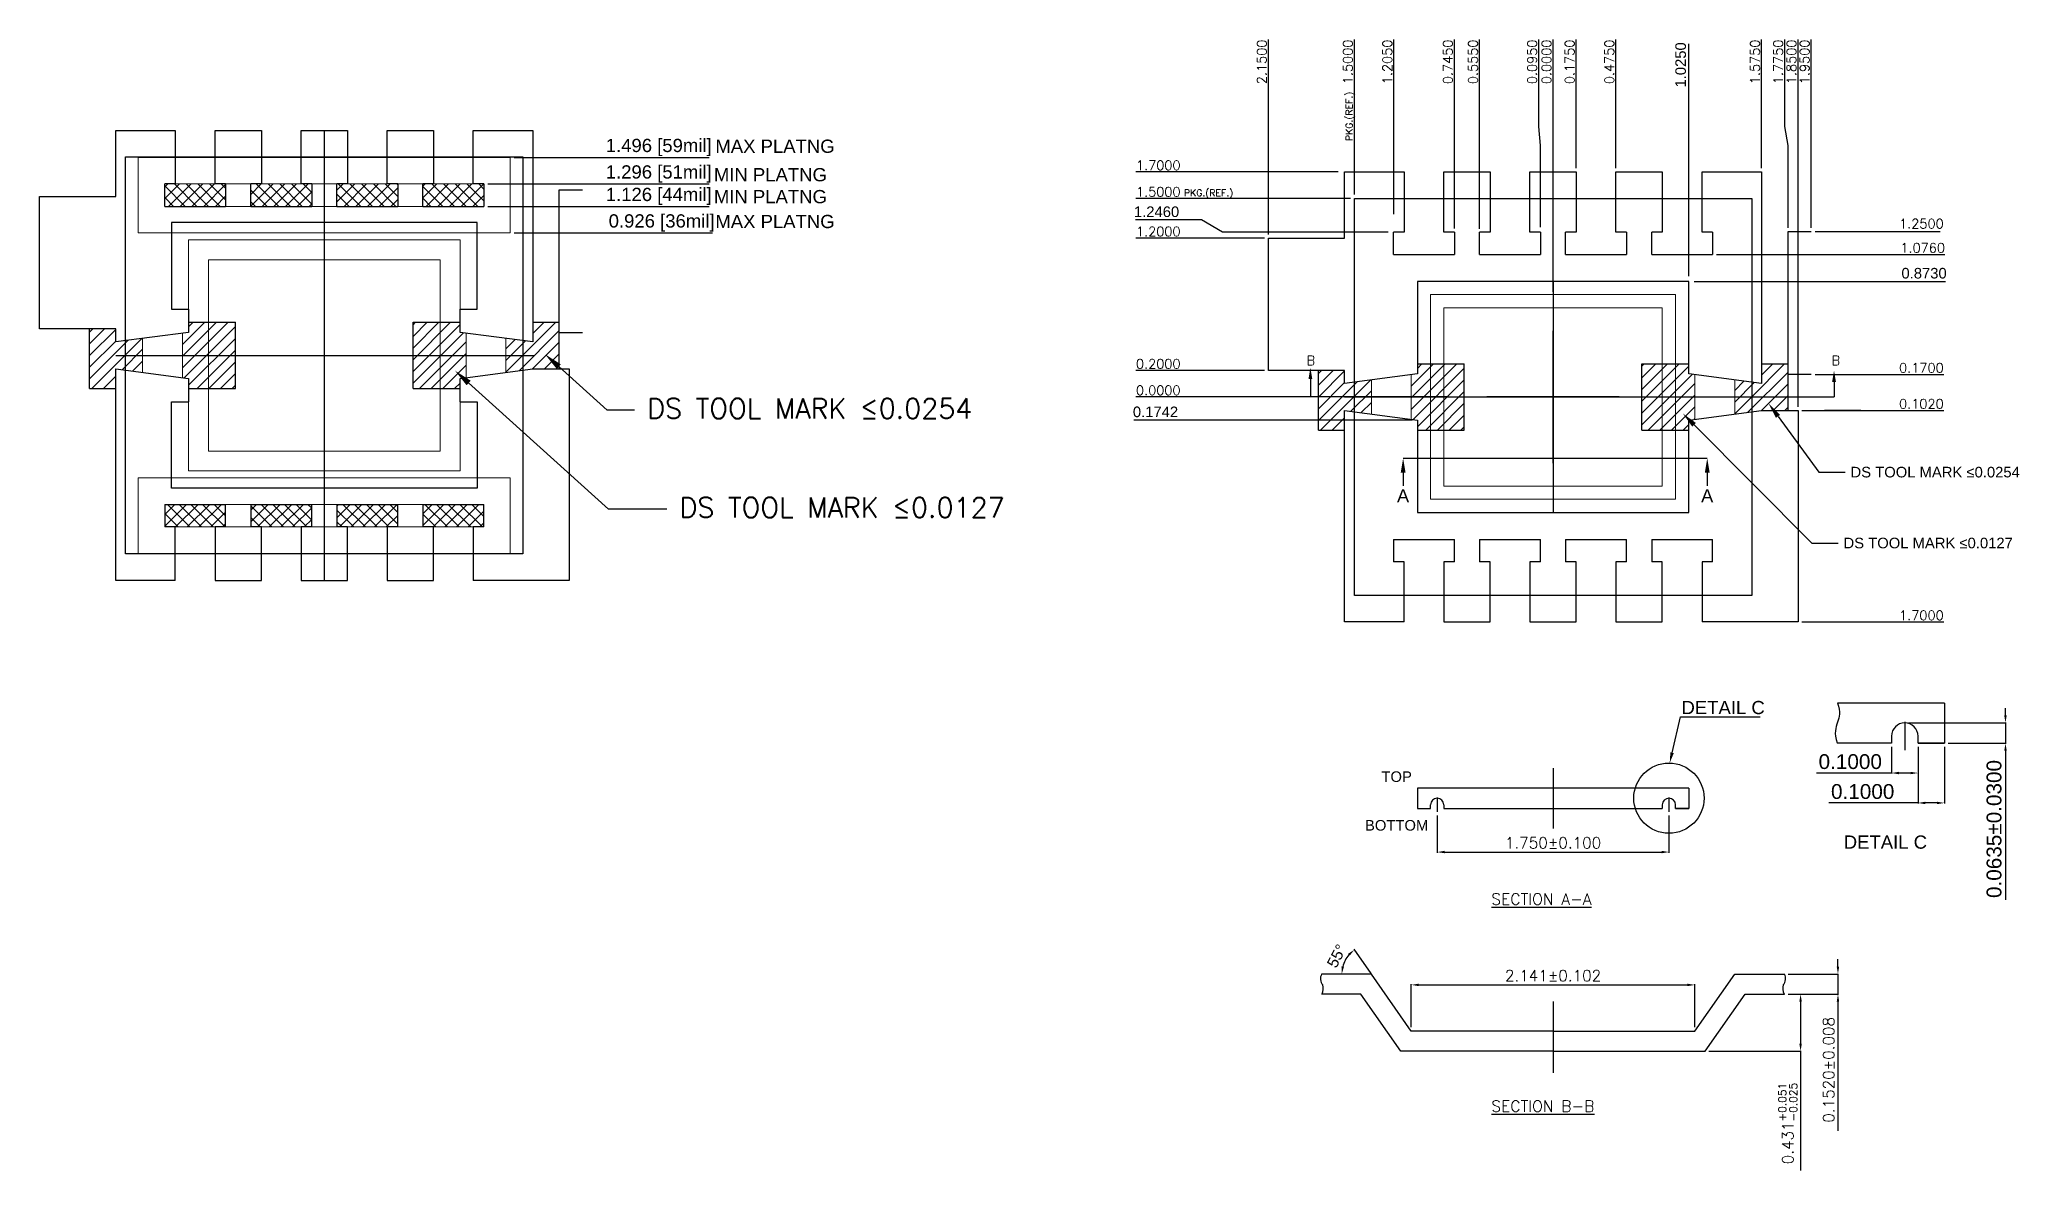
# Model space of a CAD drawing. Extents: x -286 to 88, y -150 to 67.
import ezdxf
from ezdxf import colors
from ezdxf.entities.mleader import LeaderData, LeaderLine
from ezdxf.enums import TextEntityAlignment as Align
from ezdxf.lldxf.tags import DXFTag
from ezdxf.math import Vec2, Vec3

# ---------------------------------------------------------------- set-up
doc = ezdxf.new("R2010")
doc.units = 0
doc.header["$LTSCALE"] = 20
doc.header["$MEASUREMENT"] = 0
doc.linetypes.add('PHANTOM', pattern=[15, 7.5, -1.5, 1.5, -1.5, 1.5, -1.5])
for name, color, linetype in [('CEN', 1, 'CENTER'), ('COIN-LINE', 4, 'Continuous'), ('DIM', 161, 'Continuous')]:
    doc.layers.add(name, color=color, linetype=linetype)
for name, color, linetype, lineweight in [('DS', 1, 'Continuous', 15), ('LF', 7, 'Continuous', 25), ('LF-H', 3, 'Continuous', 18), ('PKG', 6, 'PHANTOM', 25), ('PLATING', 241, 'HIDDEN', 13)]:
    doc.layers.add(name, color=color, linetype=linetype, lineweight=lineweight)
doc.styles.add('ROMANS', font='ROMANS.SHX', dxfattribs={"bigfont": 'chineset'})
doc.styles.add('SIMPLEX', font='SIMPLEX.shx', dxfattribs={"height": 0.05})
doc.styles.get("Standard").update_dxf_attribs({"font": 'sanss___.ttf'})
tags = doc.linetypes.add('CENTER', pattern=[2, 1.25, -0.25, 0.25, -0.25]).pattern_tags.tags
tags[10:11] = [DXFTag(74, 4), DXFTag(75, 0), DXFTag(340, '0'), DXFTag(46, 1.0), DXFTag(50, 0.0), DXFTag(44, 0.0), DXFTag(45, 0.0)]
tags[8:9] = [DXFTag(74, 4), DXFTag(75, 0), DXFTag(340, '0'), DXFTag(46, 1.0), DXFTag(50, 0.0), DXFTag(44, 0.0), DXFTag(45, 0.0)]
tags[6:7] = [DXFTag(74, 4), DXFTag(75, 0), DXFTag(340, '0'), DXFTag(46, 1.0), DXFTag(50, 0.0), DXFTag(44, 0.0), DXFTag(45, 0.0)]
tags[4:5] = [DXFTag(74, 4), DXFTag(75, 0), DXFTag(340, '0'), DXFTag(46, 1.0), DXFTag(50, 0.0), DXFTag(44, 0.0), DXFTag(45, 0.0)]
tags = doc.linetypes.add('HIDDEN', pattern=[0.375, 0.25, -0.125]).pattern_tags.tags
tags[6:7] = [DXFTag(74, 4), DXFTag(75, 0), DXFTag(340, '0'), DXFTag(46, 1.0), DXFTag(50, 0.0), DXFTag(44, 0.0), DXFTag(45, 0.0)]
tags[4:5] = [DXFTag(74, 4), DXFTag(75, 0), DXFTag(340, '0'), DXFTag(46, 1.0), DXFTag(50, 0.0), DXFTag(44, 0.0), DXFTag(45, 0.0)]
doc.dimstyles.new('3-Standard', dxfattribs={"dimscale": 1.4, "dimtxt": 0.17, "dimasz": 0.17, "dimexe": 0.085, "dimexo": 0.085, "dimgap": 0.042, "dimtad": 1, "dimdec": 4, "dimzin": 0, "dimdsep": 46, "dimtxsty": 'Standard', "dimcen": 0, "dimadec": 0, "dimazin": 0, "dimtfac": 1, "dimtdec": 4, "dimtmove": 0, "dimatfit": 3, "dimfxl": 1, "dimtolj": 1, "dimtzin": 0, "dimarcsym": 0})
doc.dimstyles.new('3-Standard-mil', dxfattribs={"dimtxt": 0.1, "dimasz": 0.1, "dimexe": 0.03, "dimexo": 0.03, "dimgap": 0.01, "dimtad": 1, "dimdec": 3, "dimzin": 0, "dimdsep": 46, "dimtxsty": 'Standard', "dimcen": 0, "dimadec": 0, "dimazin": 0, "dimtfac": 1, "dimtdec": 3, "dimtmove": 0, "dimatfit": 3, "dimfxl": 1, "dimtolj": 1, "dimtzin": 0, "dimarcsym": 0})
doc.dimstyles.new('4-Standard', dxfattribs={"dimtxt": 1, "dimasz": 2, "dimexe": 0.03, "dimexo": 0.03, "dimgap": 0.5, "dimtad": 1, "dimdec": 3, "dimzin": 0, "dimdsep": 46, "dimtxsty": 'Standard', "dimcen": 0, "dimclrd": 256, "dimadec": 0, "dimazin": 0, "dimtfac": 1, "dimtdec": 3, "dimtmove": 0, "dimatfit": 3, "dimfxl": 1, "dimtolj": 1, "dimtzin": 0, "dimarcsym": 0})

msp = doc.modelspace()

# ---------------------------------------------------------------- texts
at = {"layer": 'DIM', "style": 'SIMPLEX'}
for s, p in [('2.1500', (-54.19344, 67.5)), ('1.5000', (-37.94344, 67.5)), ('1.2050', (-30.4884, 67.5)), ('0.7450', (-19.06894, 67.5)), ('0.5550', (-14.31894, 67.5)), ('0.0950', (-3.14294, 67.5)), ('0.0000', (-0.44344, 67.5)), ('0.1750', (3.93206, 67.5)), ('0.4750', (11.43206, 67.5)), ('1.5750', (38.93156, 67.5)), ('1.7750', (43.30656, 67.5)), ('1.8500', (45.80656, 67.5)), ('1.9500', (48.30656, 67.5))]:
    msp.add_text(s, height=1.785714, rotation=90, dxfattribs=at).set_placement(p, align=Align.RIGHT)
msp.add_text('PKG.(REF.)', height=1.285714, rotation=90, dxfattribs=at).set_placement((-37.94449, 48.35124))
for s, height, p in [('1.7000', 1.785714, (-78.8363, 42.85714)), ('1.5000', 1.785714, (-78.8363, 37.85714)), ('PKG.(REF.)', 1.285714, (-69.77341, 37.91122)), ('1.2000', 1.785714, (-78.8363, 30.35714)), ('B', 1.78571, (-46.63508, 6.01393)), ('B', 1.78571, (52.49364, 6.01393)), ('0.2000', 1.785714, (-78.8363, 5.35714)), ('0.0000', 1.785714, (-78.8363, 0.35714)), ('%%USECTION A-A', 2.1428571, (-11.74149, -95.91443)), ('%%USECTION B-B', 2.1428571, (-11.74149, -135.01883))]:
    msp.add_text(s, height=height, dxfattribs=at).set_placement(p)
for s, p in [('1.2500', (73.6637, 31.82924)), ('1.0760', (73.9081, 27.25714)), ('0.1700', (73.6637, 4.60714)), ('0.1020', (73.6637, -2.19286)), ('1.7000', (73.6637, -42.14286))]:
    msp.add_text(s, height=1.785714, dxfattribs=at).set_placement(p, align=Align.RIGHT)
at = {"layer": 'DIM'}
for s, height, p in [('TOP', 2, (-29.6213, -71.71256)), ('BOTTOM', 2, (-29.6213, -80.90315)), ('DETAIL C', 2.5, (62.66055, -84.06889))]:
    msp.add_text(s, height=height, dxfattribs=at).set_placement(p, align=Align.MIDDLE)
at = {"layer": 'DIM', "insert": (24.16091, -59.94545), "char_height": 2.5, "attachment_point": 7}
msp.add_mtext('\\A1;DETAIL C', dxfattribs=at)

# ---------------------------------------------------------------- blocks, each defined once
blk = doc.blocks.new('*D1')
at = {"layer": 'DEFPOINTS', "color": 0, "transparency": 16777216}
for p in [(572.1, 662.49), (518.58, 653.78), (572.1, 653.78)]:
    blk.add_point(p, dxfattribs=at)
at = {"layer": 'DIM', "color": 0, "lineweight": -2, "transparency": 16777216}
for p, q in [((518.58, 654.48), (518.58, 662.61)), ((519.98, 662.49), (570.7, 662.49)), ((572.1, 654.48), (572.1, 662.61))]:
    blk.add_line(p, q, dxfattribs=at)
at = {"layer": 'DIM', "color": 0, "transparency": 16777216}
for points in [[(519.98, 662.73), (519.98, 662.26), (518.58, 662.49)], [(570.7, 662.73), (570.7, 662.26), (572.1, 662.49)]]:
    blk.add_solid(points, dxfattribs=at)
at = {"layer": 'DIM', "color": 0, "transparency": 16777216, "insert": (545.34, 664.24), "char_height": 2.1, "attachment_point": 5}
blk.add_mtext('\\A1;{\\Fsimplex|c136;2.141%%P0.102}', dxfattribs=at)
blk = doc.blocks.new('*D2')
at = {"layer": 'DEFPOINTS', "color": 0, "transparency": 16777216}
for p in [(506.56, 667.89), (501.64, 664.55), (511.04, 664.55), (511.04, 664.55), (518.58, 653.78)]:
    blk.add_point(p, dxfattribs=at)
at = {"layer": 'DIM', "color": 0, "transparency": 16777216}
blk.add_line((510.97, 664.65), (507.77, 669.23), dxfattribs=at)
blk.add_arc((511.04, 664.55), 5.59, 139.3783, 165.6217, dxfattribs=at)
for points in [[(506.64, 668.37), (506.95, 668.02), (507.83, 669.13)], [(505.86, 665.91), (505.39, 665.97), (505.45, 664.55)]]:
    blk.add_solid(points, dxfattribs=at)
at = {"layer": 'DIM', "color": 0, "transparency": 16777216, "insert": (504.5, 667.96), "char_height": 2.1, "attachment_point": 5, "rotation": 62.5}
blk.add_mtext('\\A1;55°', dxfattribs=at)
blk = doc.blocks.new('*D3')
at = {"layer": 'DEFPOINTS', "color": 0, "transparency": 16777216}
for p in [(589.04, 664.55), (599.13, 664.55), (589.04, 660.75)]:
    blk.add_point(p, dxfattribs=at)
at = {"layer": 'DIM', "color": 0, "lineweight": -2, "transparency": 16777216}
for p, q in [((599.13, 665.95), (599.13, 667.35)), ((589.74, 664.55), (599.25, 664.55)), ((599.13, 664.55), (599.13, 660.75)), ((589.74, 660.75), (599.25, 660.75)), ((599.13, 659.35), (599.13, 634.95))]:
    blk.add_line(p, q, dxfattribs=at)
at = {"layer": 'DIM', "color": 0, "transparency": 16777216}
for points in [[(598.9, 665.95), (599.36, 665.95), (599.13, 664.55)], [(598.9, 659.35), (599.36, 659.35), (599.13, 660.75)]]:
    blk.add_solid(points, dxfattribs=at)
at = {"layer": 'DIM', "color": 0, "transparency": 16777216, "insert": (597.38, 646.45), "char_height": 2.1, "attachment_point": 5, "rotation": 90}
blk.add_mtext('\\A1;{\\Fsimplex|c136;0.1520%%P0.008}', dxfattribs=at)
blk = doc.blocks.new('*D4')
at = {"layer": 'DEFPOINTS', "color": 0, "transparency": 16777216}
for p in [(589.04, 660.75), (574.08, 649.98), (592.07, 649.98)]:
    blk.add_point(p, dxfattribs=at)
at = {"layer": 'DIM', "color": 0, "lineweight": -2, "transparency": 16777216}
for p, q in [((589.74, 660.75), (592.19, 660.75)), ((592.07, 659.35), (592.07, 651.38)), ((574.78, 649.98), (592.19, 649.98)), ((592.07, 649.98), (592.07, 627.46))]:
    blk.add_line(p, q, dxfattribs=at)
at = {"layer": 'DIM', "color": 0, "transparency": 16777216}
for points in [[(591.84, 659.35), (592.31, 659.35), (592.07, 660.75)], [(591.84, 651.38), (592.31, 651.38), (592.07, 649.98)]]:
    blk.add_solid(points, dxfattribs=at)
at = {"layer": 'DIM', "color": 0, "transparency": 16777216, "insert": (589.66, 636.31), "char_height": 2.1, "attachment_point": 5, "rotation": 90}
blk.add_mtext('\\A1;{\\Fsimplex|c136;0.431\\H0.7x;\\S+0.051^ -0.025;}', dxfattribs=at)
blk = doc.blocks.new('*D14')
at = {"layer": 'DEFPOINTS', "color": 0, "transparency": 16777216}
for p in [(137.253, 45.011), (138.183, 45.011), (136.048, 43.885)]:
    blk.add_point(p, dxfattribs=at)
at = {"layer": 'DIM', "color": 0, "lineweight": -2, "transparency": 16777216}
blk.add_line((137.283, 45.011), (138.955, 45.011), dxfattribs=at)
at = {"layer": 'DIM', "color": 0, "transparency": 16777216, "insert": (138.574, 45.086), "char_height": 0.1, "attachment_point": 5}
blk.add_mtext('\\A1;1.126 [44mil]', dxfattribs=at)
blk = doc.blocks.new('*D15')
at = {"layer": 'DEFPOINTS', "color": 0, "transparency": 16777216}
for p in [(137.253, 45.181), (138.183, 45.181), (136.048, 43.885)]:
    blk.add_point(p, dxfattribs=at)
at = {"layer": 'DIM', "color": 0, "lineweight": -2, "transparency": 16777216}
blk.add_line((137.283, 45.181), (138.955, 45.181), dxfattribs=at)
at = {"layer": 'DIM', "color": 0, "transparency": 16777216, "insert": (138.574, 45.256), "char_height": 0.1, "attachment_point": 5}
blk.add_mtext('\\A1;1.296 [51mil]', dxfattribs=at)
blk = doc.blocks.new('*D16')
at = {"layer": 'DEFPOINTS', "color": 0, "transparency": 16777216}
for p in [(137.453, 45.381), (138.183, 45.381), (136.048, 43.885)]:
    blk.add_point(p, dxfattribs=at)
at = {"layer": 'DIM', "color": 0, "lineweight": -2, "transparency": 16777216}
blk.add_line((137.483, 45.381), (138.955, 45.381), dxfattribs=at)
at = {"layer": 'DIM', "color": 0, "transparency": 16777216, "insert": (138.574, 45.456), "char_height": 0.1, "attachment_point": 5}
blk.add_mtext('\\A1;1.496 [59mil]', dxfattribs=at)
blk = doc.blocks.new('*D17')
at = {"layer": 'DEFPOINTS', "color": 0, "transparency": 16777216}
for p in [(137.453, 44.811), (138.201, 44.811), (136.048, 43.885)]:
    blk.add_point(p, dxfattribs=at)
at = {"layer": 'DIM', "color": 0, "lineweight": -2, "transparency": 16777216}
blk.add_line((137.483, 44.811), (138.981, 44.811), dxfattribs=at)
at = {"layer": 'DIM', "color": 0, "transparency": 16777216, "insert": (138.596, 44.886), "char_height": 0.1, "attachment_point": 5}
blk.add_mtext('\\A1;0.926 [36mil]', dxfattribs=at)
blk = doc.blocks.new('*D5')
at = {"layer": 'DEFPOINTS', "color": 0, "transparency": 16777216}
for p in [(614.25, 708.01), (619.25, 708.13), (619.25, 696.86)]:
    blk.add_point(p, dxfattribs=at)
at = {"layer": 'DIM', "color": 0, "lineweight": -2, "transparency": 16777216}
for p, q in [((614.25, 707.31), (614.25, 696.74)), ((619.25, 707.43), (619.25, 696.74)), ((614.25, 696.86), (597.4, 696.86)), ((617.85, 696.86), (615.65, 696.86))]:
    blk.add_line(p, q, dxfattribs=at)
at = {"layer": 'DIM', "color": 0, "transparency": 16777216}
for points in [[(615.65, 697.09), (615.65, 696.63), (614.25, 696.86)], [(617.85, 697.09), (617.85, 696.63), (619.25, 696.86)]]:
    blk.add_solid(points, dxfattribs=at)
at = {"layer": 'DIM', "color": 0, "transparency": 16777216, "insert": (603.8, 699), "char_height": 2.8, "attachment_point": 5}
blk.add_mtext('\\A1;0.1000', dxfattribs=at)
blk = doc.blocks.new('*D6')
at = {"layer": 'DEFPOINTS', "color": 0, "transparency": 16777216}
for p in [(523.47, 695.19), (567.22, 695.19), (567.22, 687.58)]:
    blk.add_point(p, dxfattribs=at)
at = {"layer": 'DIM', "color": 0, "lineweight": -2, "transparency": 16777216}
for p, q in [((523.47, 694.49), (523.47, 687.46)), ((567.22, 694.49), (567.22, 687.46)), ((524.87, 687.58), (565.82, 687.58))]:
    blk.add_line(p, q, dxfattribs=at)
at = {"layer": 'DIM', "color": 0, "transparency": 16777216}
for points in [[(524.87, 687.82), (524.87, 687.35), (523.47, 687.58)], [(565.82, 687.82), (565.82, 687.35), (567.22, 687.58)]]:
    blk.add_solid(points, dxfattribs=at)
at = {"layer": 'DIM', "color": 0, "transparency": 16777216, "insert": (545.34, 689.33), "char_height": 2.1, "attachment_point": 5}
blk.add_mtext('\\A1;{\\Fsimplex|c136;1.750%%P0.100}', dxfattribs=at)
blk = doc.blocks.new('*D7')
at = {"layer": 'DEFPOINTS', "color": 0, "transparency": 16777216}
for p in [(609.25, 708.13), (614.25, 708.13), (614.25, 702.51)]:
    blk.add_point(p, dxfattribs=at)
at = {"layer": 'DIM', "color": 0, "lineweight": -2, "transparency": 16777216}
for p, q in [((609.25, 707.43), (609.25, 702.39)), ((614.25, 707.43), (614.25, 702.39)), ((609.25, 702.51), (595.06, 702.51)), ((612.85, 702.51), (610.65, 702.51))]:
    blk.add_line(p, q, dxfattribs=at)
at = {"layer": 'DIM', "color": 0, "transparency": 16777216}
for points in [[(610.65, 702.74), (610.65, 702.28), (609.25, 702.51)], [(612.85, 702.74), (612.85, 702.28), (614.25, 702.51)]]:
    blk.add_solid(points, dxfattribs=at)
at = {"layer": 'DIM', "color": 0, "transparency": 16777216, "insert": (601.45, 704.65), "char_height": 2.8, "attachment_point": 5}
blk.add_mtext('\\A1;0.1000', dxfattribs=at)
blk = doc.blocks.new('*D8')
at = {"layer": 'DEFPOINTS', "color": 0, "transparency": 16777216}
for p in [(611.75, 711.99), (619.25, 708.13), (630.76, 708.13)]:
    blk.add_point(p, dxfattribs=at)
at = {"layer": 'DIM', "color": 0, "lineweight": -2, "transparency": 16777216}
for p, q in [((630.76, 713.39), (630.76, 714.79)), ((612.45, 711.99), (630.88, 711.99)), ((630.76, 711.99), (630.76, 708.13)), ((619.95, 708.13), (630.88, 708.13)), ((630.76, 706.73), (630.76, 678.55))]:
    blk.add_line(p, q, dxfattribs=at)
at = {"layer": 'DIM', "color": 0, "transparency": 16777216}
for points in [[(630.53, 713.39), (630.99, 713.39), (630.76, 711.99)], [(630.53, 706.73), (630.99, 706.73), (630.76, 708.13)]]:
    blk.add_solid(points, dxfattribs=at)
at = {"layer": 'DIM', "color": 0, "transparency": 16777216, "insert": (628.61, 691.94), "char_height": 2.8, "attachment_point": 5, "rotation": 90}
blk.add_mtext('\\A1;0.0635%%P0.0300', dxfattribs=at)
blk = doc.blocks.new('A-A')
at = {"layer": 'DIM'}
for p, q in [((143.501, 42.717), (146.387, 42.717)), ((143.501, 42.579), (143.501, 42.453)), ((146.387, 42.579), (146.387, 42.453))]:
    blk.add_line(p, q, dxfattribs=at)
for points in [[(143.524, 42.579), (143.478, 42.579), (143.501, 42.717)], [(146.41, 42.579), (146.364, 42.579), (146.387, 42.717)]]:
    blk.add_solid(points, dxfattribs=at)
for p in [(143.443, 42.298), (146.329, 42.298)]:
    blk.add_text('A', height=0.123, dxfattribs=at).set_placement(p)
blk = doc.blocks.new('*D10')
at = {"layer": 'DEFPOINTS', "color": 0, "transparency": 16777216}
for p in [(570.97, 831.77), (570.97, 795.36), (545.34, 773.54)]:
    blk.add_point(p, dxfattribs=at)
at = {"layer": 'DIM', "color": 0, "lineweight": -2, "transparency": 16777216}
blk.add_line((570.97, 796.36), (570.97, 840.24), dxfattribs=at)
at = {"layer": 'DIM', "color": 0, "transparency": 16777216, "insert": (569.44, 836.26), "char_height": 2, "attachment_point": 5, "rotation": 90}
blk.add_mtext('\\A1;1.0250', dxfattribs=at)
blk = doc.blocks.new('*D11')
at = {"layer": 'DEFPOINTS', "color": 0, "transparency": 16777216}
for p in [(570.97, 795.36), (610.82, 795.36), (545.34, 773.54)]:
    blk.add_point(p, dxfattribs=at)
at = {"layer": 'DIM', "color": 0, "lineweight": -2, "transparency": 16777216}
blk.add_line((571.97, 795.36), (619.46, 795.36), dxfattribs=at)
at = {"layer": 'DIM', "color": 0, "transparency": 16777216, "insert": (615.39, 796.9), "char_height": 2, "attachment_point": 5}
blk.add_mtext('\\A1;0.8730', dxfattribs=at)
blk = doc.blocks.new('*D12')
at = {"layer": 'DEFPOINTS', "color": 0, "transparency": 16777216}
for p in [(545.34, 773.54), (474.85, 769.18), (519.72, 769.18)]:
    blk.add_point(p, dxfattribs=at)
at = {"layer": 'DIM', "color": 0, "lineweight": -2, "transparency": 16777216}
blk.add_line((518.72, 769.18), (466.2, 769.18), dxfattribs=at)
at = {"layer": 'DIM', "color": 0, "transparency": 16777216, "insert": (470.28, 770.71), "char_height": 2, "attachment_point": 5}
blk.add_mtext('\\A1;0.1742', dxfattribs=at)
blk = doc.blocks.new('*D13')
at = {"layer": 'DEFPOINTS', "color": 0, "transparency": 16777216}
for p in [(474.96, 806.98), (515.22, 804.69), (545.34, 773.54)]:
    blk.add_point(p, dxfattribs=at)
at = {"layer": 'DIM', "color": 0, "lineweight": -2, "transparency": 16777216}
for p, q in [((478.96, 806.98), (466.49, 806.98)), ((482.96, 804.69), (478.96, 806.98)), ((514.22, 804.69), (482.96, 804.69))]:
    blk.add_line(p, q, dxfattribs=at)
at = {"layer": 'DIM', "color": 0, "transparency": 16777216, "insert": (470.48, 808.51), "char_height": 2, "attachment_point": 5}
blk.add_mtext('\\A1;1.2460', dxfattribs=at)
blk = doc.blocks.new('INNER')
h = blk.add_hatch()
h.set_pattern_fill('ANSI31', color=256, scale=0.5)
h.set_pattern_definition([(45, (131.59851, 43.57095), (-0.04419417, 0.04419417), [])])
h.paths.add_polyline_path([(144.6579, 43.821), (144.4533, 43.821), (144.4533, 43.571), (144.6579, 43.571)])
h.paths.add_polyline_path([(144.4533, 43.821), (144.3033, 43.821), (144.3033, 43.7451), (144.2579, 43.7392), (144.2579, 43.571), (144.4533, 43.571)])
h.paths.add_polyline_path([(144.4533, 43.571), (144.2579, 43.571), (144.2579, 43.4027), (144.3033, 43.3968), (144.3033, 43.321), (144.4533, 43.321)])
h.paths.add_polyline_path([(144.6579, 43.571), (144.4533, 43.571), (144.4533, 43.321), (144.6579, 43.321)])
h.paths.add_polyline_path([(143.9563, 43.6996), (143.8283, 43.6828), (143.8283, 43.571), (143.9563, 43.571)])
h.paths.add_polyline_path([(143.9563, 43.571), (143.8283, 43.571), (143.8283, 43.4591), (143.9563, 43.4423)])
h.paths.add_polyline_path([(143.8283, 43.571), (143.8283, 43.6828), (143.7533, 43.6729), (143.7533, 43.771), (143.5563, 43.771), (143.5563, 43.321), (143.7533, 43.321), (143.7533, 43.469), (143.8283, 43.4591)])
h.paths.add_polyline_path([(146.2033, 43.821), (145.9987, 43.821), (145.9987, 43.571), (146.2033, 43.571)])
h.paths.add_polyline_path([(146.2033, 43.571), (145.9987, 43.571), (145.9987, 43.321), (146.2033, 43.321)])
h.paths.add_polyline_path([(146.3987, 43.571), (146.2033, 43.571), (146.2033, 43.321), (146.3533, 43.321), (146.3533, 43.3968), (146.3987, 43.4027)])
h.paths.add_polyline_path([(146.3987, 43.7392), (146.3533, 43.7451), (146.3533, 43.821), (146.2033, 43.821), (146.2033, 43.571), (146.3987, 43.571)])
h.paths.add_polyline_path([(147.1033, 43.821), (146.9033, 43.821), (146.9033, 43.6729), (146.8283, 43.6828), (146.8283, 43.4591), (146.9033, 43.469), (147.1033, 43.469)])
h.paths.add_polyline_path([(146.8283, 43.571), (146.7003, 43.571), (146.7003, 43.4423), (146.8283, 43.4591)])
h.paths.add_polyline_path([(146.8283, 43.6828), (146.7003, 43.6996), (146.7003, 43.571), (146.8283, 43.571)])
at = {"layer": 'DIM'}
h = blk.add_hatch(dxfattribs=at)
h.set_pattern_fill('ANSI31', color=256, scale=0.5)
h.set_pattern_definition([(45, (122.3185, 43.88486), (-0.04419417, 0.04419417), [])])
h.paths.add_polyline_path([(135.3778, 44.1349), (135.1733, 44.1349), (135.1733, 43.8849), (135.3778, 43.8849)])
h.paths.add_polyline_path([(135.1733, 44.1349), (135.0233, 44.1349), (135.0233, 44.059), (134.9778, 44.0531), (134.9778, 43.8849), (135.1733, 43.8849)])
h.paths.add_polyline_path([(135.1733, 43.8849), (134.9778, 43.8849), (134.9778, 43.7166), (135.0233, 43.7107), (135.0233, 43.6349), (135.1733, 43.6349)])
h.paths.add_polyline_path([(135.3778, 43.8849), (135.1733, 43.8849), (135.1733, 43.6349), (135.3778, 43.6349)])
h.paths.add_polyline_path([(134.6763, 44.0135), (134.5483, 43.9967), (134.5483, 43.8849), (134.6763, 43.8849)])
h.paths.add_polyline_path([(134.6763, 43.8849), (134.5483, 43.8849), (134.5483, 43.773), (134.6763, 43.7562)])
h.paths.add_polyline_path([(134.5483, 43.8849), (134.5483, 43.9967), (134.4733, 43.9868), (134.4733, 44.0849), (134.2763, 44.0849), (134.2763, 43.6349), (134.4733, 43.6349), (134.4733, 43.7829), (134.5483, 43.773)])
h.paths.add_polyline_path([(136.9233, 44.1349), (136.7187, 44.1349), (136.7187, 43.8849), (136.9233, 43.8849)])
h.paths.add_polyline_path([(136.9233, 43.8849), (136.7187, 43.8849), (136.7187, 43.6349), (136.9233, 43.6349)])
h.paths.add_polyline_path([(137.1187, 43.8849), (136.9233, 43.8849), (136.9233, 43.6349), (137.0733, 43.6349), (137.0733, 43.7107), (137.1187, 43.7166)])
h.paths.add_polyline_path([(137.1187, 44.0531), (137.0733, 44.059), (137.0733, 44.1349), (136.9233, 44.1349), (136.9233, 43.8849), (137.1187, 43.8849)])
h.paths.add_polyline_path([(137.8233, 44.1349), (137.6233, 44.1349), (137.6233, 43.9868), (137.5483, 43.9967), (137.5483, 43.773), (137.6233, 43.7829), (137.8233, 43.7829)])
h.paths.add_polyline_path([(137.5483, 43.8849), (137.4203, 43.8849), (137.4203, 43.7562), (137.5483, 43.773)])
h.paths.add_polyline_path([(137.5483, 43.9967), (137.4203, 44.0135), (137.4203, 43.8849), (137.5483, 43.8849)])
at = {"layer": 'PLATING'}
h = blk.add_hatch(dxfattribs=at)
h.set_pattern_fill('ANSI37', color=256, scale=0.5)
h.set_pattern_definition([(45, (122.3185, 43.88486), (-0.04419417, 0.04419417), []), (135, (122.3185, 43.88486), (-0.04419417, -0.04419417), [])])
h.paths.add_polyline_path([(135.3033, 45.1809), (134.8433, 45.1809), (134.8433, 45.0109), (135.3033, 45.0109)])
h.paths.add_polyline_path([(135.9533, 45.1809), (135.4933, 45.1809), (135.4933, 45.0109), (135.9533, 45.0109)])
h.paths.add_polyline_path([(136.6033, 45.1809), (136.1433, 45.1809), (136.1433, 45.0109), (136.6033, 45.0109)])
h.paths.add_polyline_path([(137.2533, 45.1809), (136.7933, 45.1809), (136.7933, 45.0109), (137.2533, 45.0109)])
h.paths.add_polyline_path([(137.2533, 42.7589), (136.7933, 42.7589), (136.7933, 42.5889), (137.2533, 42.5889)])
h.paths.add_polyline_path([(136.6033, 42.7589), (136.1433, 42.7589), (136.1433, 42.5889), (136.6033, 42.5889)])
h.paths.add_polyline_path([(135.9533, 42.7589), (135.4933, 42.7589), (135.4933, 42.5889), (135.9533, 42.5889)])
h.paths.add_polyline_path([(135.3033, 42.7589), (134.8433, 42.7589), (134.8433, 42.5889), (135.3033, 42.5889)])
at = {"layer": 'CEN'}
for p, q in [((136.0483, 45.5849), (136.0483, 42.1849)), ((145.3283, 44.444), (145.3283, 42.698)), ((134.4733, 43.8849), (137.6302, 43.8849)), ((143.7533, 43.571), (146.9102, 43.571))]:
    blk.add_line(p, q, dxfattribs=at)
at = {"layer": 'DIM'}
for p, q in [((137.1386, 43.6767), (138.196, 42.7228)), ((137.8185, 43.8006), (138.1843, 43.4707)), ((138.3904, 43.4707), (138.1843, 43.4707)), ((138.6343, 42.7228), (138.196, 42.7228))]:
    blk.add_line(p, q, dxfattribs=at)
for points in [[(137.834, 43.8178), (137.8031, 43.7835), (137.7156, 43.8935)], [(137.154, 43.6938), (137.1231, 43.6595), (137.0356, 43.7695)]]:
    blk.add_solid(points, dxfattribs=at)
at = {"layer": 'DS'}
for p, q in [((134.6763, 43.7562), (134.6763, 44.0135)), ((134.9778, 43.7166), (134.9778, 44.0531)), ((137.1187, 43.7166), (137.1187, 44.0531)), ((137.4203, 43.7562), (137.4203, 44.0135)), ((143.9563, 43.4423), (143.9563, 43.6996)), ((144.2579, 43.4027), (144.2579, 43.7392)), ((146.3987, 43.4027), (146.3987, 43.7392)), ((146.7003, 43.4423), (146.7003, 43.6996))]:
    blk.add_line(p, q, dxfattribs=at)
at = {"layer": 'LF'}
for p, q in [((134.4733, 45.0849), (134.4733, 45.5849)), ((134.4733, 45.5849), (134.9233, 45.5849)), ((134.9233, 45.5849), (134.9233, 45.1809)), ((135.2233, 45.5849), (135.5733, 45.5849)), ((135.2233, 45.1809), (135.2233, 45.5849)), ((135.5733, 45.5849), (135.5733, 45.1809)), ((135.8733, 45.5849), (136.2233, 45.5849)), ((135.8733, 45.1809), (135.8733, 45.5849)), ((136.2233, 45.5849), (136.2233, 45.1809)), ((136.5233, 45.5849), (136.8733, 45.5849)), ((136.5233, 45.1809), (136.5233, 45.5849)), ((136.8733, 45.5849), (136.8733, 45.1809)), ((137.1733, 45.5849), (137.6233, 45.5849)), ((137.1733, 45.1809), (137.1733, 45.5849)), ((137.6233, 45.5849), (137.6233, 43.9868)), ((134.9233, 45.1809), (134.8433, 45.1809)), ((134.8433, 45.0109), (134.8433, 45.1809)), ((135.3033, 45.1809), (135.2233, 45.1809)), ((135.3033, 45.1809), (135.3033, 45.0109)), ((135.5733, 45.1809), (135.4933, 45.1809)), ((135.4933, 45.0109), (135.4933, 45.1809)), ((135.9533, 45.1809), (135.8733, 45.1809)), ((135.9533, 45.1809), (135.9533, 45.0109)), ((136.2233, 45.1809), (136.1433, 45.1809)), ((136.1433, 45.0109), (136.1433, 45.1809)), ((136.6033, 45.1809), (136.5233, 45.1809)), ((136.6033, 45.1809), (136.6033, 45.0109)), ((136.8733, 45.1809), (136.7933, 45.1809)), ((136.7933, 45.0109), (136.7933, 45.1809)), ((137.2533, 45.1809), (137.1733, 45.1809)), ((137.2533, 45.1809), (137.2533, 45.0109)), ((143.7533, 44.771), (143.7533, 45.271)), ((143.7533, 45.271), (144.2033, 45.271)), ((144.2033, 45.271), (144.2033, 44.817)), ((144.5033, 45.271), (144.8533, 45.271)), ((144.5033, 44.817), (144.5033, 45.271)), ((144.8533, 45.271), (144.8533, 44.817)), ((145.1533, 45.271), (145.5033, 45.271)), ((145.1533, 44.817), (145.1533, 45.271)), ((145.5033, 45.271), (145.5033, 44.817)), ((145.8033, 45.271), (146.1533, 45.271)), ((145.8033, 44.817), (145.8033, 45.271)), ((146.1533, 45.271), (146.1533, 44.817)), ((146.4533, 45.271), (146.9033, 45.271)), ((146.4533, 44.817), (146.4533, 45.271)), ((146.9033, 45.271), (146.9033, 43.6729)), ((133.8983, 44.0849), (133.8983, 45.0849)), ((133.8983, 45.0849), (134.4733, 45.0849)), ((134.8433, 45.0109), (135.3033, 45.0109)), ((135.4933, 45.0109), (135.9533, 45.0109)), ((136.1433, 45.0109), (136.6033, 45.0109)), ((136.7933, 45.0109), (137.2533, 45.0109)), ((137.2033, 44.8879), (134.8933, 44.8879)), ((134.8933, 44.8879), (134.8933, 44.2349)), ((137.2033, 44.2349), (137.2033, 44.8879)), ((143.1783, 43.771), (143.1783, 44.771)), ((143.1783, 44.771), (143.7533, 44.771)), ((144.2033, 44.817), (144.1233, 44.817)), ((144.1233, 44.647), (144.1233, 44.817)), ((144.5833, 44.817), (144.5033, 44.817)), ((144.5833, 44.817), (144.5833, 44.647)), ((144.8533, 44.817), (144.7733, 44.817)), ((144.7733, 44.647), (144.7733, 44.817)), ((145.2333, 44.817), (145.1533, 44.817)), ((145.2333, 44.817), (145.2333, 44.647)), ((145.5033, 44.817), (145.4233, 44.817)), ((145.4233, 44.647), (145.4233, 44.817)), ((145.8833, 44.817), (145.8033, 44.817)), ((145.8833, 44.817), (145.8833, 44.647)), ((146.1533, 44.817), (146.0733, 44.817)), ((146.0733, 44.647), (146.0733, 44.817)), ((146.5333, 44.817), (146.4533, 44.817)), ((146.5333, 44.817), (146.5333, 44.647)), ((144.1233, 44.647), (144.5833, 44.647)), ((144.7733, 44.647), (145.2333, 44.647)), ((145.4233, 44.647), (145.8833, 44.647)), ((146.0733, 44.647), (146.5333, 44.647)), ((146.3533, 44.444), (144.3033, 44.444)), ((144.3033, 44.444), (144.3033, 43.7451)), ((146.3533, 43.7451), (146.3533, 44.444)), ((134.8933, 44.2349), (135.0233, 44.2349)), ((135.0233, 44.2349), (135.0233, 44.059)), ((135.0233, 44.1349), (135.3778, 44.1349)), ((135.3778, 43.6349), (135.3778, 44.1349)), ((136.7187, 44.1349), (137.0733, 44.1349)), ((136.7187, 43.6349), (136.7187, 44.1349)), ((137.0733, 44.2349), (137.2033, 44.2349)), ((137.0733, 44.059), (137.0733, 44.2349)), ((137.6233, 44.1349), (137.8233, 44.1349)), ((137.8233, 43.7829), (137.8233, 44.1349)), ((134.4733, 44.0849), (133.8983, 44.0849)), ((134.2763, 43.6349), (134.2763, 44.0849)), ((134.4733, 43.9868), (134.4733, 44.0849)), ((135.0233, 44.059), (134.4733, 43.9868)), ((137.6233, 43.9868), (137.0733, 44.059)), ((144.3033, 43.821), (144.6579, 43.821)), ((144.6579, 43.321), (144.6579, 43.821)), ((145.9987, 43.821), (146.3533, 43.821)), ((145.9987, 43.321), (145.9987, 43.821)), ((146.9033, 43.821), (147.1033, 43.821)), ((147.1033, 43.469), (147.1033, 43.821)), ((134.4733, 43.7829), (135.0233, 43.7107)), ((134.4733, 42.1849), (134.4733, 43.7829)), ((135.0233, 43.7107), (135.0233, 43.5349)), ((137.0733, 43.7107), (137.6233, 43.7829)), ((137.0733, 43.5349), (137.0733, 43.7107)), ((137.6233, 43.7829), (137.8983, 43.7829)), ((137.8983, 43.7829), (137.8983, 42.1849)), ((143.7533, 43.771), (143.1783, 43.771)), ((143.5563, 43.321), (143.5563, 43.771)), ((143.7533, 43.6729), (143.7533, 43.771)), ((144.3033, 43.7451), (143.7533, 43.6729)), ((146.9033, 43.6729), (146.3533, 43.7451)), ((134.2763, 43.6349), (134.4733, 43.6349)), ((134.8933, 43.5349), (135.0233, 43.5349)), ((134.8933, 42.8819), (134.8933, 43.5349)), ((135.0233, 43.6349), (135.3778, 43.6349)), ((136.7187, 43.6349), (137.0733, 43.6349)), ((137.0733, 43.5349), (137.2033, 43.5349)), ((137.2033, 43.5349), (137.2033, 42.8819)), ((143.7533, 43.469), (144.3033, 43.3968)), ((143.7533, 41.871), (143.7533, 43.469)), ((144.3033, 43.3968), (144.3033, 42.698)), ((146.3533, 43.3968), (146.9033, 43.469)), ((146.3533, 42.698), (146.3533, 43.3968)), ((146.9033, 43.469), (147.1783, 43.469)), ((147.1783, 43.469), (147.1783, 41.871)), ((143.5563, 43.321), (143.7533, 43.321)), ((144.3033, 43.321), (144.6579, 43.321)), ((145.9987, 43.321), (146.3533, 43.321)), ((137.2033, 42.8819), (134.8933, 42.8819)), ((134.8433, 42.7589), (134.8433, 42.5889)), ((134.8433, 42.7589), (135.3033, 42.7589)), ((135.3033, 42.5889), (135.3033, 42.7589)), ((135.4933, 42.7589), (135.4933, 42.5889)), ((135.4933, 42.7589), (135.9533, 42.7589)), ((135.9533, 42.5889), (135.9533, 42.7589)), ((136.1433, 42.7589), (136.1433, 42.5889)), ((136.1433, 42.7589), (136.6033, 42.7589)), ((136.6033, 42.5889), (136.6033, 42.7589)), ((136.7933, 42.7589), (136.7933, 42.5889)), ((136.7933, 42.7589), (137.2533, 42.7589)), ((137.2533, 42.5889), (137.2533, 42.7589)), ((144.3033, 42.698), (146.3533, 42.698)), ((134.9233, 42.5889), (134.8433, 42.5889)), ((134.9233, 42.1849), (134.9233, 42.5889)), ((135.2233, 42.5889), (135.2233, 42.1849)), ((135.3033, 42.5889), (135.2233, 42.5889)), ((135.5733, 42.5889), (135.4933, 42.5889)), ((135.5733, 42.1849), (135.5733, 42.5889)), ((135.8733, 42.5889), (135.8733, 42.1849)), ((135.9533, 42.5889), (135.8733, 42.5889)), ((136.2233, 42.5889), (136.1433, 42.5889)), ((136.2233, 42.1849), (136.2233, 42.5889)), ((136.5233, 42.5889), (136.5233, 42.1849)), ((136.6033, 42.5889), (136.5233, 42.5889)), ((136.8733, 42.5889), (136.7933, 42.5889)), ((136.8733, 42.1849), (136.8733, 42.5889)), ((137.1733, 42.5889), (137.1733, 42.1849)), ((137.2533, 42.5889), (137.1733, 42.5889)), ((144.1233, 42.495), (144.1233, 42.325)), ((144.1233, 42.495), (144.5833, 42.495)), ((144.5833, 42.325), (144.5833, 42.495)), ((144.7733, 42.495), (144.7733, 42.325)), ((144.7733, 42.495), (145.2333, 42.495)), ((145.2333, 42.325), (145.2333, 42.495)), ((145.4233, 42.495), (145.4233, 42.325)), ((145.4233, 42.495), (145.8833, 42.495)), ((145.8833, 42.325), (145.8833, 42.495)), ((146.0733, 42.495), (146.0733, 42.325)), ((146.0733, 42.495), (146.5333, 42.495)), ((146.5333, 42.325), (146.5333, 42.495)), ((144.2033, 42.325), (144.1233, 42.325)), ((144.2033, 41.871), (144.2033, 42.325)), ((144.5033, 42.325), (144.5033, 41.871)), ((144.5833, 42.325), (144.5033, 42.325)), ((144.8533, 42.325), (144.7733, 42.325)), ((144.8533, 41.871), (144.8533, 42.325)), ((145.1533, 42.325), (145.1533, 41.871)), ((145.2333, 42.325), (145.1533, 42.325)), ((145.5033, 42.325), (145.4233, 42.325)), ((145.5033, 41.871), (145.5033, 42.325)), ((145.8033, 42.325), (145.8033, 41.871)), ((145.8833, 42.325), (145.8033, 42.325)), ((146.1533, 42.325), (146.0733, 42.325)), ((146.1533, 41.871), (146.1533, 42.325)), ((146.4533, 42.325), (146.4533, 41.871)), ((146.5333, 42.325), (146.4533, 42.325)), ((134.9233, 42.1849), (134.4733, 42.1849)), ((135.2233, 42.1849), (135.5733, 42.1849)), ((135.8733, 42.1849), (136.2233, 42.1849)), ((136.5233, 42.1849), (136.8733, 42.1849)), ((137.8983, 42.1849), (137.1733, 42.1849)), ((144.2033, 41.871), (143.7533, 41.871)), ((144.5033, 41.871), (144.8533, 41.871)), ((145.1533, 41.871), (145.5033, 41.871)), ((145.8033, 41.871), (146.1533, 41.871)), ((147.1783, 41.871), (146.4533, 41.871))]:
    blk.add_line(p, q, dxfattribs=at)
for points in [[(137.9983, 44.0549), (137.8233, 44.0549), (137.8233, 45.1349), (137.9983, 45.1349)], [(147.2783, 43.741), (147.1033, 43.741), (147.1033, 44.821), (147.2783, 44.821)]]:
    blk.add_lwpolyline(points, dxfattribs=at)
at = {"layer": 'LF-H', "linetype": 'HIDDEN', "ltscale": 0.25}
for p, q in [((137.0733, 44.7579), (135.0233, 44.7579)), ((135.0233, 44.7579), (135.0233, 44.2349)), ((137.0733, 44.2349), (137.0733, 44.7579)), ((135.1733, 44.6079), (135.1733, 43.1619)), ((136.9233, 44.6079), (135.1733, 44.6079)), ((136.9233, 43.1619), (136.9233, 44.6079)), ((135.0233, 43.5349), (135.0233, 43.0119)), ((137.0733, 43.0119), (137.0733, 43.5349)), ((135.1733, 43.1619), (136.9233, 43.1619)), ((137.0733, 43.0119), (135.0233, 43.0119))]:
    blk.add_line(p, q, dxfattribs=at)
at = {"layer": 'LF-H', "linetype": 'HIDDEN', "ltscale": 0.05}
for points in [[(144.4033, 42.798), (146.2533, 42.798), (146.2533, 44.344), (144.4033, 44.344)], [(144.5033, 42.898), (146.1533, 42.898), (146.1533, 44.244), (144.5033, 44.244)]]:
    blk.add_lwpolyline(points, close=True, dxfattribs=at)
at = {"layer": 'PKG'}
for points in [[(134.5483, 42.3849), (134.5483, 45.3849), (137.5483, 45.3849), (137.5483, 42.3849)], [(143.8283, 42.071), (143.8283, 45.071), (146.8283, 45.071), (146.8283, 42.071)]]:
    blk.add_lwpolyline(points, close=True, dxfattribs=at)
at = {"layer": 'PLATING'}
for points in [[(134.6433, 45.3809), (137.4533, 45.3809), (137.4533, 44.8109), (134.6433, 44.8109)], [(134.8433, 45.1809), (137.2533, 45.1809), (137.2533, 45.0109), (134.8433, 45.0109)], [(134.6433, 42.9589), (137.4533, 42.9589), (137.4533, 42.3889), (134.6433, 42.3889)], [(134.8433, 42.7589), (137.2533, 42.7589), (137.2533, 42.5889), (134.8433, 42.5889)]]:
    blk.add_lwpolyline(points, close=True, dxfattribs=at)
at = {"layer": 'DIM', "style": 'ROMANS'}
for s, p in [('DS TOOL MARK ≤0.0254', (138.4869, 43.4088)), ('DS TOOL MARK ≤0.0127', (138.7309, 42.6609))]:
    blk.add_text(s, height=0.15, dxfattribs=at).set_placement(p)
at = {"layer": 'DIM', "char_height": 0.1, "attachment_point": 5}
for s, insert in [('\\A1;MAX PLATNG', (139.4521, 45.4646)), ('\\A1;MIN PLATNG', (139.4173, 45.2494)), ('\\A1;MIN PLATNG', (139.4173, 45.0838)), ('\\A1;MAX PLATNG', (139.4521, 44.8959))]:
    blk.add_mtext(s, dxfattribs=dict(at, insert=insert))
at = {"layer": 'DIM'}
for feature_location, offset, picture, middle in [((137.4533, 45.3809), (0.7294, 0), '*D16', (138.5736, 45.4556)), ((137.2533, 45.1809), (0.9293, 0), '*D15', (138.5736, 45.2556)), ((137.2533, 45.0109), (0.9294, 0), '*D14', (138.5736, 45.0856)), ((137.4533, 44.8109), (0.7476, 0), '*D17', (138.5959, 44.8856))]:
    dim = blk.add_ordinate_dim(feature_location=feature_location, offset=offset, dtype=0, origin=(136.0483, 43.8849), dimstyle='3-Standard-mil', dxfattribs=at)
    dim.commit()
    dim.dimension.update_dxf_attribs({"geometry": picture, "text_midpoint": middle})

# ---------------------------------------------------------------- dimensions: what is measured, and where the dimension line sits
at = {"layer": 'DIM'}
for feature_location, offset, dtype, picture, middle in [((25.5387, 21.825), (0, 36.40553), 1, '*D10', (24.00853, 62.71818)), ((-30.2108, 31.15), (-40.25374, 2.29303), 0, '*D13', (-74.95219, 34.97458)), ((25.5387, 21.825), (39.85171, 0), 0, '*D11', (69.959, 23.35655)), ((-25.7113, -4.35475), (-44.86655, 0), 0, '*D12', (-75.15055, -2.82458))]:
    dim = msp.add_ordinate_dim(feature_location=feature_location, offset=offset, dtype=dtype, origin=(-0.0863, 0), dimstyle='4-Standard', override={"dimtxt": 2, "dimexo": 1, "dimdec": 4, "dimlfac": 0.04}, dxfattribs=at)
    dim.commit()
    dim.dimension.update_dxf_attribs({"geometry": picture, "text_midpoint": middle, "insert": (-545.42819, -773.53904)})
at = {"layer": 'DIM', "color": 1}
for base, p1, p2, text, override, picture, middle in [((85.33022, -65.40745), (66.31931, -61.55129), (73.81931, -65.40745), '0.0635%%P0.0300', {"dimtxt": 2, "dimasz": 1, "dimexo": 0.5, "dimgap": 0.5, "dimlfac": 0.5}, '*D8', (85.33022, -81.59771)), ((46.64626, -123.55528), (43.6137, -112.78861), (28.65296, -123.55528), '{\\Fsimplex|c136;0.431\\H0.7x;\\S+0.051^ -0.025;}', {"dimtxt": 1.5, "dimasz": 1, "dimexo": 0.5, "dimgap": 0.5, "dimlfac": 0.5}, '*D4', (46.64626, -137.23028))]:
    dim = msp.add_linear_dim(base=base, p1=p1, p2=p2, angle=90, text=text, dimstyle='3-Standard', override=override, dxfattribs=at)
    dim.commit()
    dim.dimension.update_dxf_attribs({"geometry": picture, "text_midpoint": middle, "dimtype": 128, "insert": (-545.42819, -773.53904)})
at = {"layer": 'DIM'}
for base, p1, p2, text, override, picture, middle in [((68.81931, -71.02779), (63.81931, -65.40745), (68.81931, -65.40745), '0.1000', {"dimtxt": 2, "dimasz": 1, "dimexo": 0.5, "dimgap": 0.5, "dimlfac": 0.5}, '*D7', (56.02329, -71.02779)), ((73.81931, -76.67814), (68.81931, -65.52645), (73.81931, -65.40745), '0.1000', {"dimtxt": 2, "dimasz": 1, "dimexo": 0.5, "dimgap": 0.5, "dimlfac": 0.5}, '*D5', (58.37167, -76.67814)), ((21.7887, -85.95649), (-21.9613, -78.34422), (21.7887, -78.34422), '{\\Fsimplex|c136;1.750%%P0.100}', {"dimtxt": 1.5, "dimasz": 1, "dimexo": 0.5, "dimgap": 0.5, "dimlfac": 0.5}, '*D6', (-0.0863, -85.95649)), ((26.6748, -111.04409), (-26.8474, -119.75528), (26.6748, -119.75528), '{\\Fsimplex|c136;2.141%%P0.102}', {"dimtxt": 1.5, "dimasz": 1, "dimexo": 0.5, "dimgap": 0.5, "dimlfac": 0.5}, '*D1', (-0.0863, -111.04409))]:
    dim = msp.add_linear_dim(base=base, p1=p1, p2=p2, text=text, dimstyle='3-Standard', override=override, dxfattribs=at)
    dim.commit()
    dim.dimension.update_dxf_attribs({"geometry": picture, "text_midpoint": middle, "dimtype": 128, "insert": (-545.42819, -773.53904)})
dim = msp.add_angular_dim_2l(base=(-38.87295, -105.64842), line1=((-34.3863, -108.98861), (-43.7863, -108.98861)), line2=((-26.8474, -119.75528), (-34.3863, -108.98861)), dimstyle='3-Standard', override={"dimtxt": 1.5, "dimasz": 1, "dimgap": 0.5, "dimdec": 0, "dimlfac": 0.5}, dxfattribs=at)
dim.commit()
dim.dimension.update_dxf_attribs({"geometry": '*D2', "text_midpoint": (-39.34777, -106.40583), "dimtype": 130, "insert": (-545.42819, -773.53904)})
dim = msp.add_linear_dim(base=(53.70117, -108.98861), p1=(43.6137, -112.78861), p2=(43.6137, -108.98861), angle=90, text='{\\Fsimplex|c136;0.1520%%P0.008}', dimstyle='3-Standard', override={"dimtxt": 1.5, "dimasz": 1, "dimexo": 0.5, "dimgap": 0.5, "dimlfac": 0.5}, dxfattribs=at)
dim.commit()
dim.dimension.update_dxf_attribs({"geometry": '*D3', "text_midpoint": (53.70117, -127.08861), "dimtype": 128, "insert": (-545.42819, -773.53904)})

# ---------------------------------------------------------------- linework, layer by layer
at = {"layer": 'CEN'}
for p, q in [((-0.0863, 19.14738), (-0.0863, -19.14738)), ((-0.0863, 19.14738), (-0.0863, -19.14738)), ((-0.0863, 19.14738), (-0.0863, -19.14738)), ((-0.0863, -12.5), (-0.0863, 12.5)), ((-19.23368, 0), (19.06109, 0)), ((-19.23368, 0), (19.06109, 0)), ((-19.23368, 0), (19.06109, 0)), ((12.4137, 0), (-12.5863, 0)), ((66.31931, -61.35129), (66.31931, -66.68024)), ((-0.0863, -70.10782), (-0.0863, -81.50782)), ((-21.9613, -75.67975), (-21.9613, -78.34422)), ((21.7887, -75.67975), (21.7887, -78.34422)), ((-0.0863, -114.18106), (-0.0863, -127.63543))]:
    msp.add_line(p, q, dxfattribs=at)
at = {"layer": 'COIN-LINE'}
msp.add_line((-53.8363, 47.5), (-53.8363, 51.07143), dxfattribs=at)
at = {"layer": 'DIM'}
for p, q in [((-53.8363, 51.07143), (-53.8363, 67.5)), ((-37.5863, 51.07143), (-37.5863, 67.5)), ((-30.13126, 51.07143), (-30.13126, 67.5)), ((-18.7118, 51.07143), (-18.7118, 67.5)), ((-13.9618, 51.07143), (-13.9618, 67.5)), ((-2.7858, 51.07143), (-2.7858, 67.5)), ((-0.0863, 51.07143), (-0.0863, 67.5)), ((4.2892, 51.07143), (4.2892, 67.5)), ((11.7892, 51.07143), (11.7892, 67.5)), ((39.2887, 51.07143), (39.2887, 67.5)), ((43.6637, 51.07143), (43.6637, 67.5)), ((46.1637, 51.07143), (46.1637, 67.5)), ((48.6637, 51.07143), (48.6637, 67.5)), ((-37.5863, 47.5), (-37.5863, 51.07143)), ((-30.13126, 47.5), (-30.13126, 51.07143)), ((-18.7118, 47.5), (-18.7118, 51.07143)), ((-13.9618, 47.5), (-13.9618, 51.07143)), ((-2.4613, 47.5), (-2.7858, 51.07143)), ((-0.0863, 47.5), (-0.0863, 51.07143)), ((4.2892, 47.5), (4.2892, 51.07143)), ((11.7892, 47.5), (11.7892, 51.07143)), ((39.2887, 47.5), (39.2887, 51.07143)), ((44.2887, 47.5), (43.6637, 51.07143)), ((46.1637, 47.5), (46.1637, 51.07143)), ((48.6637, 47.5), (48.6637, 51.07143)), ((-53.8363, 30.71429), (-53.8363, 47.5)), ((-37.5863, 38.21429), (-37.5863, 47.5)), ((-30.13126, 34.53808), (-30.13126, 47.5)), ((-18.7118, 31.83148), (-18.7118, 47.5)), ((-13.9618, 31.78121), (-13.9618, 47.5)), ((-2.4613, 32.08282), (-2.4613, 47.5)), ((-0.0863, 19.86167), (-0.0863, 47.5)), ((4.2892, 43.21429), (4.2892, 47.5)), ((11.7892, 43.21429), (11.7892, 47.5)), ((39.2887, 43.21429), (39.2887, 47.5)), ((44.2887, 31.96429), (44.2887, 47.5)), ((46.1637, -1.83506), (46.1637, 47.5)), ((48.6637, 31.96429), (48.6637, 47.5)), ((-62.40773, 42.5), (-78.8363, 42.5)), ((-58.8363, 42.5), (-62.40773, 42.5)), ((-40.69109, 42.5), (-58.8363, 42.5)), ((-62.40773, 37.5), (-78.8363, 37.5)), ((-58.8363, 37.5), (-62.40773, 37.5)), ((-38.30058, 37.5), (-58.8363, 37.5)), ((-62.40773, 30), (-78.8363, 30)), ((-58.8363, 30), (-62.40773, 30)), ((-54.55058, 30), (-58.8363, 30)), ((49.37799, 31.25), (53.6637, 31.25)), ((53.6637, 31.25), (57.23513, 31.25)), ((57.23513, 31.25), (72.98623, 31.25)), ((30.74739, 26.9), (53.9081, 26.9)), ((53.9081, 26.9), (57.47953, 26.9)), ((57.47953, 26.9), (73.9081, 26.9)), ((-62.40773, 5), (-78.8363, 5)), ((-58.8363, 5), (-62.40773, 5)), ((-54.55058, 5), (-58.8363, 5)), ((49.37799, 4.25), (53.6637, 4.25)), ((53.6637, 4.25), (57.23513, 4.25)), ((57.23513, 4.25), (73.6637, 4.25)), ((-62.40773, 0), (-78.8363, 0)), ((-58.8363, 0), (-62.40773, 0)), ((-19.94796, 0), (-58.8363, 0)), ((-45.90493, 3.38939), (-45.90493, 0)), ((19.77537, 0), (52.9565, 0)), ((52.9565, 2.85714), (52.9565, 0)), ((46.87799, -2.55), (53.6637, -2.55)), ((58.0387, -2.54934), (51.1637, -2.54934)), ((53.6637, -2.55), (57.23513, -2.55)), ((57.23513, -2.55), (73.6637, -2.55)), ((-53.87201, -4.35475), (-57.44344, -4.35475)), ((46.87799, -42.5), (53.6637, -42.5)), ((53.6637, -42.5), (57.23513, -42.5)), ((57.23513, -42.5), (73.6637, -42.5))]:
    msp.add_line(p, q, dxfattribs=at)
msp.add_circle((21.7887, -75.77975), 6.63875, dxfattribs=at)
for points in [[(-45.90493, 5.53225), (-46.26207, 3.38939), (-45.54778, 3.38939)], [(52.9565, 5), (53.31364, 2.85714), (52.59936, 2.85714)]]:
    msp.add_solid(points, dxfattribs=at)
at = {"layer": 'LF'}
for p, q in [((73.81931, -57.80745), (53.58696, -57.80745)), ((73.81931, -57.80745), (73.81931, -65.40745)), ((63.81931, -65.40745), (53.58156, -65.40745)), ((63.81931, -64.05129), (63.81931, -65.40745)), ((68.81931, -65.40745), (68.81931, -64.05129)), ((68.81931, -65.40745), (73.81931, -65.40745)), ((73.81931, -65.40745), (68.81931, -65.40745)), ((25.5387, -73.90782), (-25.7113, -73.90782)), ((-25.7113, -73.90782), (-25.7113, -77.70782)), ((25.5387, -73.90782), (25.5387, -77.70782)), ((-25.7113, -77.70782), (-23.2113, -77.70782)), ((-23.2113, -77.70782), (-23.2113, -77.02975)), ((-20.7113, -77.02975), (-20.7113, -77.70782)), ((-20.7113, -77.70782), (20.5387, -77.70782)), ((20.5387, -77.02975), (20.5387, -77.70782)), ((23.0387, -77.70782), (23.0387, -77.02975)), ((23.0387, -77.70782), (25.5387, -77.70782)), ((25.5387, -77.70782), (23.0387, -77.70782)), ((-34.3863, -108.98861), (-43.7863, -108.98861)), ((-26.8474, -119.75528), (-34.3863, -108.98861)), ((26.6748, -119.75528), (34.2137, -108.98861)), ((34.2137, -108.98861), (43.6137, -108.98861)), ((-36.36445, -112.78861), (-43.7863, -112.78861)), ((-28.82555, -123.55528), (-36.36445, -112.78861)), ((28.65296, -123.55528), (36.19186, -112.78861)), ((36.19186, -112.78861), (43.6137, -112.78861)), ((-0.0863, -119.75528), (-26.8474, -119.75528)), ((-0.0863, -119.75528), (26.6748, -119.75528)), ((-0.0863, -123.55528), (-28.82555, -123.55528)), ((-0.0863, -123.55528), (28.65296, -123.55528))]:
    msp.add_line(p, q, dxfattribs=at)
for centre, radius, start, end in [((66.31931, -64.05129), 2.5, 0, 180), ((-21.9613, -77.02975), 1.25, 0, 180), ((21.7887, -77.02975), 1.25, 0, 180), ((-42.18168, -109.84426), 1.81849, 151.9316622, 221.4346133), ((-45.91677, -111.7117), 2.46294, 334.0715036, 15.6407344), ((45.74417, -111.7117), 2.46294, 164.3592656, 205.9284964), ((42.00909, -109.84426), 1.81849, 318.5653867, 28.0683378)]:
    msp.add_arc(centre, radius, start, end, dxfattribs=at)
msp.add_open_spline([(53.58696, -57.80745), (55.00244, -61.19459), (52.26374, -61.61806), (53.55487, -65.33183), (53.56359, -65.35688), (53.57248, -65.38209), (53.58156, -65.40745)], degree=3, knots=[0.0073395498, 0.0073395498, 0.0073395498, 0.0073395498, 1, 1, 1, 1.0066975257, 1.0066975257, 1.0066975257, 1.0066975257], dxfattribs=at)

# ---------------------------------------------------------------- block references
at = {"layer": 'LF', "xscale": 25, "yscale": 25, "zscale": 25}
msp.add_blockref('INNER', (-3633.29368, -1089.27382), dxfattribs=at)
at = {"layer": 'PLATING', "xscale": 19.89623255251913, "yscale": 19.89623255251913, "zscale": 19.89623255251913}
msp.add_blockref('A-A', (-2883.52281, -861.4523), dxfattribs=at)

msp.set_redraw_order([(e.dxf.handle, doc.entitydb.next_handle()) for e in msp.query("TEXT MTEXT ATTDEF DIMENSION ARC_DIMENSION")])  # texts and dimensions are drawn at this point

# ---------------------------------------------------------------- leaders
at = {"layer": 'DIM', "color": 1}
ml = msp.add_multileader_mtext('Standard', dxfattribs=at)
ml.set_content('DS TOOL MARK {\\fArial|b0|i0|c0|p34;≤}0.0127', color=1)
ml.set_leader_properties()
ml.build(insert=Vec2(0, 0))
ml.multileader.update_dxf_attribs({"text_right_attachment_type": 6, "dogleg_length": 5, "arrow_head_size": 3})
ctx = ml.context
ctx.base_point, ctx.char_height, ctx.arrow_head_size, ctx.landing_gap_size, ctx.plane_origin = Vec3(53.75545, -27.6154), 2, 3, 1, Vec3(8.58544, -4.52873)
ctx.right_attachment = 6
notes = []
notes.append((ctx, [(0, (1, 1, 0), (48.75545, -27.6154), (1, 0), 5, [(0, [(24.43329, -3.13776)], 0, [])])]))
ctx.mtext.insert, ctx.mtext.flow_direction = Vec3(54.75545, -26.58522), 5
ml = msp.add_multileader_mtext('Standard', dxfattribs=at)
ml.set_content('DS TOOL MARK {\\fArial|b0|i0|c0|p34;≤}0.0254', color=1)
ml.set_leader_properties()
ml.build(insert=Vec2(0, 0))
ml.multileader.update_dxf_attribs({"text_right_attachment_type": 6, "dogleg_length": 5, "arrow_head_size": 3})
ctx = ml.context
ctx.base_point, ctx.char_height, ctx.arrow_head_size, ctx.landing_gap_size, ctx.plane_origin = Vec3(55.07787, -14.22575), 2, 3, 1, Vec3(24.77007, -2.63194)
ctx.right_attachment = 6
notes.append((ctx, [(0, (1, 1, 0), (50.07787, -14.22575), (1, 0), 5, [(0, [(40.61793, -1.24097)], 0, [])])]))
ctx.mtext.insert, ctx.mtext.flow_direction = Vec3(56.07787, -13.19557), 5
at = {"layer": 'DIM'}
ml = msp.add_multileader_mtext('Standard', dxfattribs=at)
ml.set_content('', color=256)
ml.set_leader_properties()
ml.build(insert=Vec2(0, 0))
ml.multileader.update_dxf_attribs({"text_right_attachment_type": 6, "dogleg_length": 0.36, "arrow_head_size": 2})
ctx = ml.context
ctx.base_point, ctx.char_height, ctx.arrow_head_size, ctx.landing_gap_size, ctx.plane_origin = Vec3(38.99761, -60.42672), 0.18, 2, 0.09, Vec3(21.93143, -66.04656)
ctx.right_attachment = 6
notes.append((ctx, [(0, (1, 1, 0), (23.99496, -60.42672), (1, 0), 15.00265, [(0, [(21.93143, -69.14253)], 0, [])])]))
ctx.mtext.insert, ctx.mtext.flow_direction = Vec3(39.08761, -60.33672), 5
for ctx, leaders in notes:
    for number, flags, end, landing, length, lines in leaders:
        leader = LeaderData()
        leader.index, (leader.has_last_leader_line, leader.has_dogleg_vector, leader.attachment_direction) = number, flags
        leader.last_leader_point, leader.dogleg_vector, leader.dogleg_length = Vec3(end), Vec3(landing), length
        for number, points, colour, breaks in lines:
            line = LeaderLine()
            line.index, line.vertices, line.color, line.breaks = number, Vec3.list(points), colors.encode_raw_color(colour), breaks
            leader.lines.append(line)
        ctx.leaders.append(leader)

doc.saveas('drawing.dxf')
